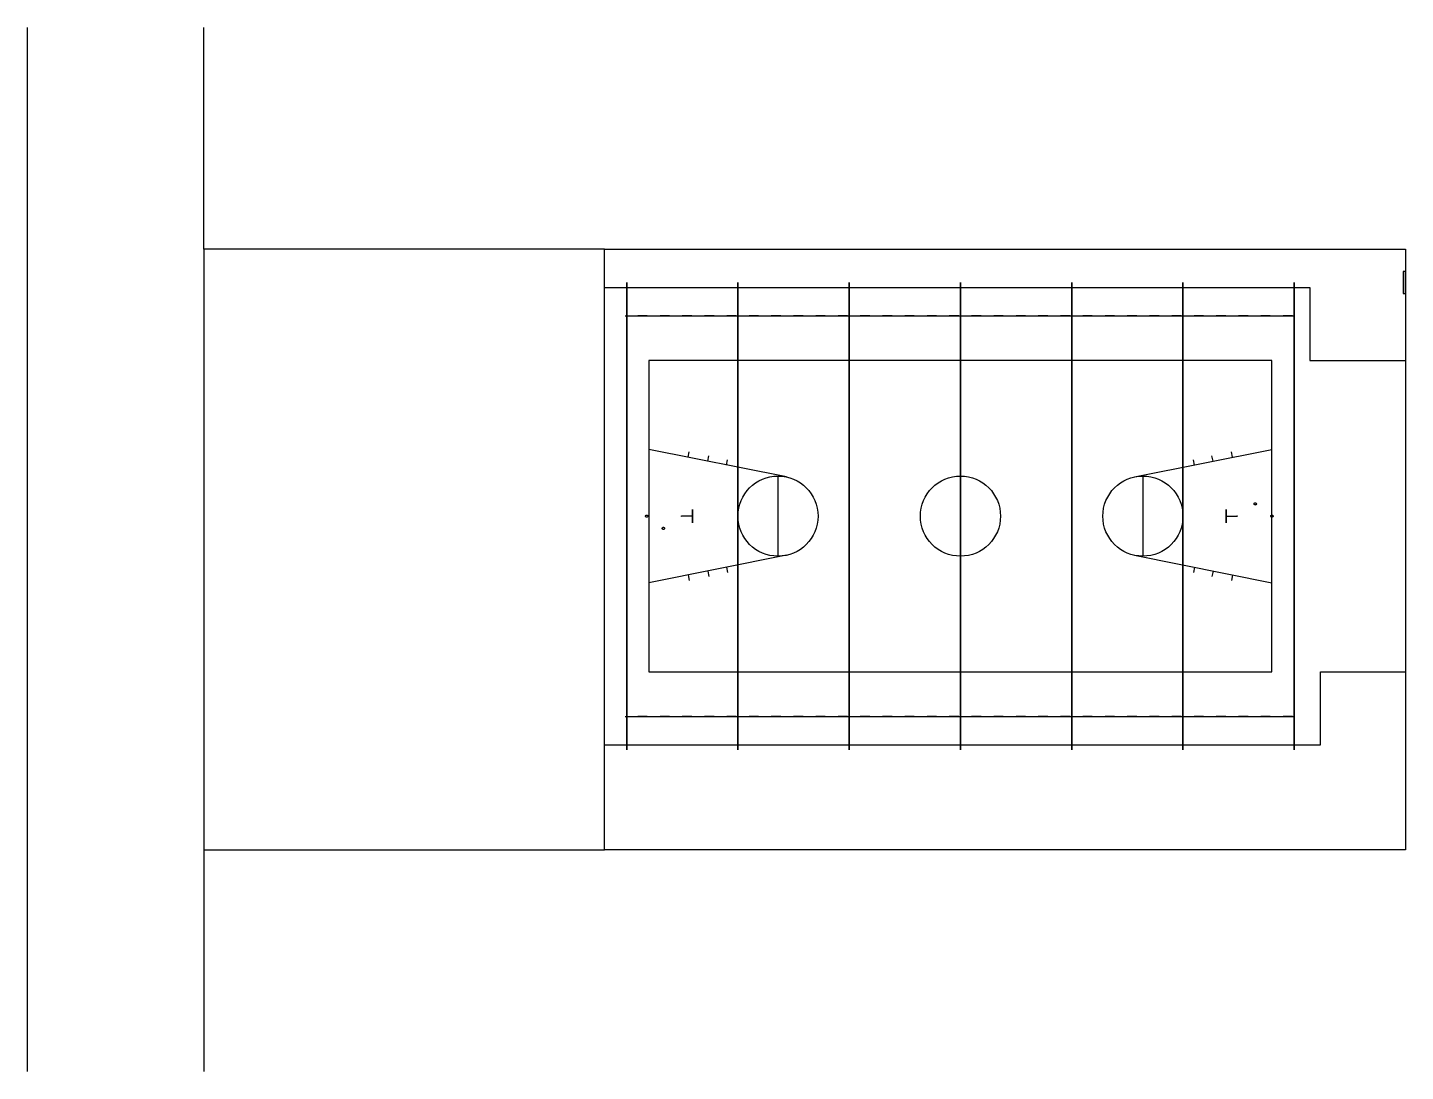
# Model space of a CAD drawing. Header units: inches. Extents: x -1369 to 1198, y -366 to 1398.
# Drawn here: x 575.2 to 637.2, y -22.4 to 24.5 of the extents above; entities that cross this region are included whole.
import ezdxf

# ---------------------------------------------------------------- set-up
doc = ezdxf.new("R2010")
doc.units = ezdxf.units.IN
doc.header["$MEASUREMENT"] = 0
doc.linetypes.add('HIDDEN', pattern=[0.375, 0.25, -0.125])

# ---------------------------------------------------------------- blocks, each defined once
blk = doc.blocks.new('bc')
at = {"color": 8, "true_color": 0x808080}
blk.add_lwpolyline([(7, 14), (-7, 14), (-7, -14), (7, -14)], close=True, dxfattribs=at)
for points in [[(-1.759, 7.817), (-3, 14)], [(1.759, 7.817), (3, 14)], [(-2.646, 12.235), (-2.887, 12.187)], [(2.646, 12.235), (2.887, 12.187)], [(-2.469, 11.353), (-2.71, 11.304)], [(2.469, 11.353), (2.71, 11.304)], [(-2.291, 10.52), (-2.532, 10.472)], [(2.291, 10.52), (2.532, 10.472)], [(1.8, 8.2), (-1.8, 8.2)], [(7, 0), (-7, 0)], [(-1.759, -7.817), (-3, -14)], [(1.759, -7.817), (3, -14)], [(1.8, -8.2), (-1.8, -8.2)], [(-2.291, -10.52), (-2.532, -10.472)], [(2.291, -10.52), (2.532, -10.472)], [(-2.469, -11.353), (-2.71, -11.304)], [(2.469, -11.353), (2.71, -11.304)], [(-2.646, -12.235), (-2.887, -12.187)], [(2.646, -12.235), (2.887, -12.187)]]:
    blk.add_lwpolyline(points, dxfattribs=at)
for centre in [(0, 8.2), (0, 0), (0, -8.2)]:
    blk.add_circle(centre, 1.8, dxfattribs=at)
blk = doc.blocks.new('CT P')
for points in [[(7.741, 10.275), (5.6, 18.125), (5.6, 19.775), (6.013, 19.775), (8.6, 9.275)], [(8.354, 10.275), (7.741, 10.275), (8.192, 10.929), (7.563, 10.929), (8.031, 11.583), (7.384, 11.583), (7.87, 12.237), (7.206, 12.237), (7.709, 12.891), (7.028, 12.891), (7.548, 13.545), (6.849, 13.545), (7.387, 14.199), (6.671, 14.199), (7.226, 14.853), (6.492, 14.853), (7.065, 15.507), (6.314, 15.507), (6.903, 16.161), (6.136, 16.161), (6.742, 16.815), (5.957, 16.815), (6.581, 17.469), (5.779, 17.469), (6.42, 18.125), (5.6, 18.125), (6.173, 19.125), (5.6, 19.125), (6.013, 19.775)], [(7.741, 10.275), (7.741, 8.275)], [(7.741, 9.275), (8.354, 10.275)], [(7.741, 8.275), (5.6, 0.425), (5.6, -1.225), (6.013, -1.225), (8.6, 9.275)], [(7.741, 9.275), (8.354, 8.275), (7.741, 8.275), (8.192, 7.621), (7.563, 7.621), (8.031, 6.967), (7.384, 6.967), (7.87, 6.313), (7.206, 6.313), (7.709, 5.659), (7.028, 5.659), (7.548, 5.005), (6.849, 5.005), (7.387, 4.351), (6.671, 4.351), (7.226, 3.697), (6.492, 3.697), (7.065, 3.043), (6.314, 3.043), (6.903, 2.389), (6.136, 2.389), (6.742, 1.735), (5.957, 1.735), (6.581, 1.081), (5.779, 1.081), (6.42, 0.425), (5.6, 0.425), (6.173, -0.575), (5.6, -0.575), (6.013, -1.225)], [(7.741, 9.275), (8.6, 9.275)]]:
    blk.add_lwpolyline(points)
at = {"color": 8}
blk.add_lwpolyline([(7.766, 9.275), (7.766, 10.278), (5.625, 18.128), (5.625, 19.75), (5.993, 19.75), (8.574, 9.275), (5.993, -1.2), (5.625, -1.2), (5.625, 0.422), (7.766, 8.272), (7.766, 9.275)], dxfattribs=at)
blk = doc.blocks.new('SGC')
for points in [[(8.85, 0.5), (-8.85, 0.5), (-8.85, -0.1), (8.85, -0.1)], [(-8.8125, 0.0875), (-8.4375, 0.4625)], [(-8.4, 0.4625), (-8.4, -0.0625)], [(-8.3625, 0.4625), (-7.8375, -0.0625)], [(-7.7625, -0.0625), (-7.2375, 0.4625)], [(-7.2, 0.4625), (-7.2, -0.0625)], [(-7.1625, 0.4625), (-6.6375, -0.0625)], [(-6.5625, -0.0625), (-6.0375, 0.4625)], [(-6, 0.4625), (-6, -0.0625)], [(-5.9625, 0.4625), (-5.4375, -0.0625)], [(-5.3625, -0.0625), (-4.8375, 0.4625)], [(-4.8, 0.4625), (-4.8, -0.0625)], [(-4.7625, 0.4625), (-4.2375, -0.0625)], [(-4.1625, -0.0625), (-3.6375, 0.4625)], [(-3.6, 0.4625), (-3.6, -0.0625)], [(-3.5625, 0.4625), (-3.0375, -0.0625)], [(-2.9625, -0.0625), (-2.4375, 0.4625)], [(-2.4, 0.4625), (-2.4, -0.0625)], [(-2.3625, 0.4625), (-1.8375, -0.0625)], [(-1.7625, -0.0625), (-1.2375, 0.4625)], [(-1.2, 0.4625), (-1.2, -0.0625)], [(-1.1625, 0.4625), (-0.6375, -0.0625)], [(-0.5625, -0.0625), (-0.0375, 0.4625)], [(0, 0.4625), (0, -0.0625)], [(0.0375, 0.4625), (0.5625, -0.0625)], [(1.1625, 0.4625), (0.6375, -0.0625)], [(1.2, 0.4625), (1.2, -0.0625)], [(1.2375, 0.4625), (1.7625, -0.0625)], [(2.3625, 0.4625), (1.8375, -0.0625)], [(2.4, 0.4625), (2.4, -0.0625)], [(2.4375, 0.4625), (2.9625, -0.0625)], [(3.5625, 0.4625), (3.0375, -0.0625)], [(3.6, 0.4625), (3.6, -0.0625)], [(3.6375, 0.4625), (4.1625, -0.0625)], [(4.7625, 0.4625), (4.2375, -0.0625)], [(4.8, 0.4625), (4.8, -0.0625)], [(4.8375, 0.4625), (5.3625, -0.0625)], [(5.9625, 0.4625), (5.4375, -0.0625)], [(6, 0.4625), (6, -0.0625)], [(6.0375, 0.4625), (6.5625, -0.0625)], [(7.1625, 0.4625), (6.6375, -0.0625)], [(7.2, 0.4625), (7.2, -0.0625)], [(7.2375, 0.4625), (7.7625, -0.0625)], [(8.3625, 0.4625), (7.8375, -0.0625)], [(8.4, 0.4625), (8.4, -0.0625)], [(8.4375, 0.4625), (8.8125, 0.0875)], [(8.85, 0.5), (8.85, -0.1)]]:
    blk.add_lwpolyline(points)
at = {"color": 8}
blk.add_lwpolyline([(-8.8125, -0.0625), (-8.8125, 0.4625), (8.8125, 0.4625), (8.8125, -0.0625), (-8.8125, -0.0625)], dxfattribs=at)
blk = doc.blocks.new('G1L')
at = {"color": 7, "extrusion": (0, 1, 0)}
for p, q in [((0, 0), (30.0749, 0)), ((0.075, 0, 0.5), (30.0749, 0, 0.5))]:
    blk.add_line(p, q, dxfattribs=at)
at = {"color": 8, "extrusion": (0, 1, 0)}
for p, q in [((0.075, 0, 0.0375), (30.0749, 0, 0.0375)), ((0.075, 0, 0.4625), (30.0749, 0, 0.4625))]:
    blk.add_line(p, q, dxfattribs=at)
at = {"extrusion": (0, 1, 0)}
for p, q in [((0.075, 0, 0.4625), (0.5, 0, 0.0375)), ((1, 0, 0.4625), (0.575, 0, 0.0375)), ((1.075, 0, 0.4625), (1.5, 0, 0.0375)), ((2, 0, 0.4625), (1.575, 0, 0.0375)), ((2.075, 0, 0.4625), (2.5, 0, 0.0375)), ((3, 0, 0.4625), (2.575, 0, 0.0375)), ((3.075, 0, 0.4625), (3.5, 0, 0.0375)), ((4, 0, 0.4625), (3.575, 0, 0.0375)), ((4.075, 0, 0.4625), (4.5, 0, 0.0375)), ((5, 0, 0.4625), (4.575, 0, 0.0375)), ((5.075, 0, 0.4625), (5.5, 0, 0.0375)), ((6, 0, 0.4625), (5.575, 0, 0.0375)), ((6.075, 0, 0.4625), (6.5, 0, 0.0375)), ((7, 0, 0.4625), (6.575, 0, 0.0375)), ((7.075, 0, 0.4625), (7.5, 0, 0.0375)), ((8, 0, 0.4625), (7.575, 0, 0.0375)), ((8.075, 0, 0.4625), (8.5, 0, 0.0375)), ((9, 0, 0.4625), (8.575, 0, 0.0375)), ((9.075, 0, 0.4625), (9.5, 0, 0.0375)), ((10, 0, 0.4625), (9.575, 0, 0.0375)), ((10.075, 0, 0.4625), (10.5, 0, 0.0375)), ((11, 0, 0.4625), (10.575, 0, 0.0375)), ((11.075, 0, 0.4625), (11.5, 0, 0.0375)), ((12, 0, 0.4625), (11.575, 0, 0.0375)), ((12.075, 0, 0.4625), (12.5, 0, 0.0375)), ((13, 0, 0.4625), (12.575, 0, 0.0375)), ((13.075, 0, 0.4625), (13.5, 0, 0.0375)), ((14, 0, 0.4625), (13.575, 0, 0.0375)), ((14.075, 0, 0.4625), (14.5, 0, 0.0375)), ((15, 0, 0.4625), (14.575, 0, 0.0375)), ((15.075, 0, 0.4625), (15.5, 0, 0.0375)), ((16, 0, 0.4625), (15.575, 0, 0.0375)), ((16.075, 0, 0.4625), (16.5, 0, 0.0375)), ((17, 0, 0.4625), (16.575, 0, 0.0375)), ((17.075, 0, 0.4625), (17.5, 0, 0.0375)), ((18, 0, 0.4625), (17.575, 0, 0.0375)), ((18.075, 0, 0.4625), (18.5, 0, 0.0375)), ((19, 0, 0.4625), (18.575, 0, 0.0375)), ((19.075, 0, 0.4625), (19.5, 0, 0.0375)), ((20, 0, 0.4625), (19.575, 0, 0.0375)), ((20.075, 0, 0.4625), (20.5, 0, 0.0375)), ((21, 0, 0.4625), (20.575, 0, 0.0375)), ((21.075, 0, 0.4625), (21.5, 0, 0.0375)), ((22, 0, 0.4625), (21.575, 0, 0.0375)), ((22.075, 0, 0.4625), (22.5, 0, 0.0375)), ((23, 0, 0.4625), (22.575, 0, 0.0375)), ((23.075, 0, 0.4625), (23.5, 0, 0.0375)), ((24, 0, 0.4625), (23.575, 0, 0.0375)), ((24.075, 0, 0.4625), (24.5, 0, 0.0375)), ((25, 0, 0.4625), (24.575, 0, 0.0375)), ((25.075, 0, 0.4625), (25.5, 0, 0.0375)), ((26, 0, 0.4625), (25.575, 0, 0.0375)), ((26.075, 0, 0.4625), (26.5, 0, 0.0375)), ((27, 0, 0.4625), (26.575, 0, 0.0375)), ((27.075, 0, 0.4625), (27.5, 0, 0.0375)), ((28, 0, 0.4625), (27.575, 0, 0.0375)), ((28.075, 0, 0.4625), (28.5, 0, 0.0375)), ((29, 0, 0.4625), (28.575, 0, 0.0375)), ((29.075, 0, 0.4625), (29.5, 0, 0.0375)), ((30, 0, 0.4625), (29.575, 0, 0.0375))]:
    blk.add_line(p, q, dxfattribs=at)
for points in [[(-0.5375, 0.0375), (-0.5375, 0.4625)], [(-1.5375, 0.0375), (-1.5375, 0.4625)], [(-2.5375, 0.0375), (-2.5375, 0.4625)], [(-3.5375, 0.0375), (-3.5375, 0.4625)], [(-4.5375, 0.0375), (-4.5375, 0.4625)], [(-5.5375, 0.0375), (-5.5375, 0.4625)], [(-6.5375, 0.0375), (-6.5375, 0.4625)], [(-7.5375, 0.0375), (-7.5375, 0.4625)], [(-8.5375, 0.0375), (-8.5375, 0.4625)], [(-9.5375, 0.0375), (-9.5375, 0.4625)], [(-10.5375, 0.0375), (-10.5375, 0.4625)], [(-11.5375, 0.0375), (-11.5375, 0.4625)], [(-12.5375, 0.0375), (-12.5375, 0.4625)], [(-13.5375, 0.0375), (-13.5375, 0.4625)], [(-14.5375, 0.0375), (-14.5375, 0.4625)], [(-15.5375, 0.0375), (-15.5375, 0.4625)], [(-16.5375, 0.0375), (-16.5375, 0.4625)], [(-17.5375, 0.0375), (-17.5375, 0.4625)], [(-18.5375, 0.0375), (-18.5375, 0.4625)], [(-19.5375, 0.0375), (-19.5375, 0.4625)], [(-20.5375, 0.0375), (-20.5375, 0.4625)], [(-21.5375, 0.0375), (-21.5375, 0.4625)], [(-22.5375, 0.0375), (-22.5375, 0.4625)], [(-23.5375, 0.0375), (-23.5375, 0.4625)], [(-24.5375, 0.0375), (-24.5375, 0.4625)], [(-25.5375, 0.0375), (-25.5375, 0.4625)], [(-26.5375, 0.0375), (-26.5375, 0.4625)], [(-27.5375, 0.0375), (-27.5375, 0.4625)], [(-28.5375, 0.0375), (-28.5375, 0.4625)], [(-29.5375, 0.0375), (-29.5375, 0.4625)]]:
    blk.add_lwpolyline(points, dxfattribs=at)
blk = doc.blocks.new('BR')
at = {"extrusion": (-1, 0, 6.12303e-17), "elevation": -0.6}
blk.add_lwpolyline([(1.251, 3.821), (0.771, 3.034)], dxfattribs=at)
at = {"color": 7, "extrusion": (0, -1, 6.12303e-17), "elevation": 1.251}
blk.add_lwpolyline([(0.305, 3.434), (0.895, 3.434), (0.895, 2.984), (0.305, 2.984)], close=True, dxfattribs=at)
at = {"linetype": 'HIDDEN', "ltscale": 8}
blk.add_circle((0.6, 0.8), 0.05, dxfattribs=at)
at = {"color": 7, "linetype": 'HIDDEN', "ltscale": 8}
blk.add_circle((0.05, 0.05), 0.05, dxfattribs=at)
blk.add_circle((0.6, -0.771, 3.034), 0.0125)

msp = doc.modelspace()

# ---------------------------------------------------------------- linework, layer by layer
at = {"color": 1}
for points in [[(575.24, -22.3768), (575.24, 24.543)], [(583.1658, 14.5831), (583.1658, 24.543)], [(583.1658, -12.4169), (583.1658, -22.3768)]]:
    msp.add_lwpolyline(points, dxfattribs=at)
for points in [[(601.1658, 14.5831), (583.1658, 14.5831), (583.1658, -12.4169)], [(583.1658, -12.4169), (601.1658, -12.4169)]]:
    msp.add_lwpolyline(points)
at = {"color": 7}
msp.add_lwpolyline([(601.1658, 14.5831), (637.1658, 14.5831), (637.1658, -12.4169), (601.1658, -12.4169)], close=True, dxfattribs=at)
msp.add_lwpolyline([(637.1656, 13.5831), (637.0656, 13.5831), (637.0656, 12.5831), (637.1656, 12.5831)], close=True)
for points in [[(601.1658, 12.8581), (632.8657, 12.8581), (632.8657, 9.5831), (637.1658, 9.5831)], [(601.1658, -7.6919), (633.3458, -7.6919), (633.3457, -4.4169), (637.1658, -4.4169)]]:
    msp.add_lwpolyline(points, dxfattribs=at)
at = {"extrusion": (1, 0, 0), "elevation": 601.1658}
msp.add_lwpolyline([(-7.6919, 0), (12.8581, 0)], dxfattribs=at)

# ---------------------------------------------------------------- block references
at = {"extrusion": (-1, 0, 6.12303e-17), "rotation": 90}
for p in [(6.6919, 0.5, -602.1658), (6.6919, 0.5, -607.1658), (6.6919, 0.5, -612.1658), (6.6919, 0.5, -617.1658), (6.6919, 0.5, -622.1658), (6.6919, 0.5, -627.1658), (6.6919, 0.5, -632.1658)]:
    msp.add_blockref('CT P', p, dxfattribs=at)
at = {"extrusion": (0, -6.12303e-17, -1), "rotation": 180}
for p in [(-602.0908, 11.5831, -6.1), (-602.0908, -6.4167, -6.1)]:
    msp.add_blockref('G1L', p, dxfattribs=at)
at = {"extrusion": (-1, 0, 6.12303e-17)}
msp.add_blockref('SGC', (-2.5831, 5.6, -602.1658), dxfattribs=at)
for name, p, rotation in [('bc', (617.1658, 2.5831), 90), ('BR', (630.3658, 3.1831), 270), ('BR', (603.8658, 1.9831, 0.1), 89.99999999999993)]:
    msp.add_blockref(name, p, dxfattribs=dict(rotation=rotation))

doc.saveas('drawing.dxf')
